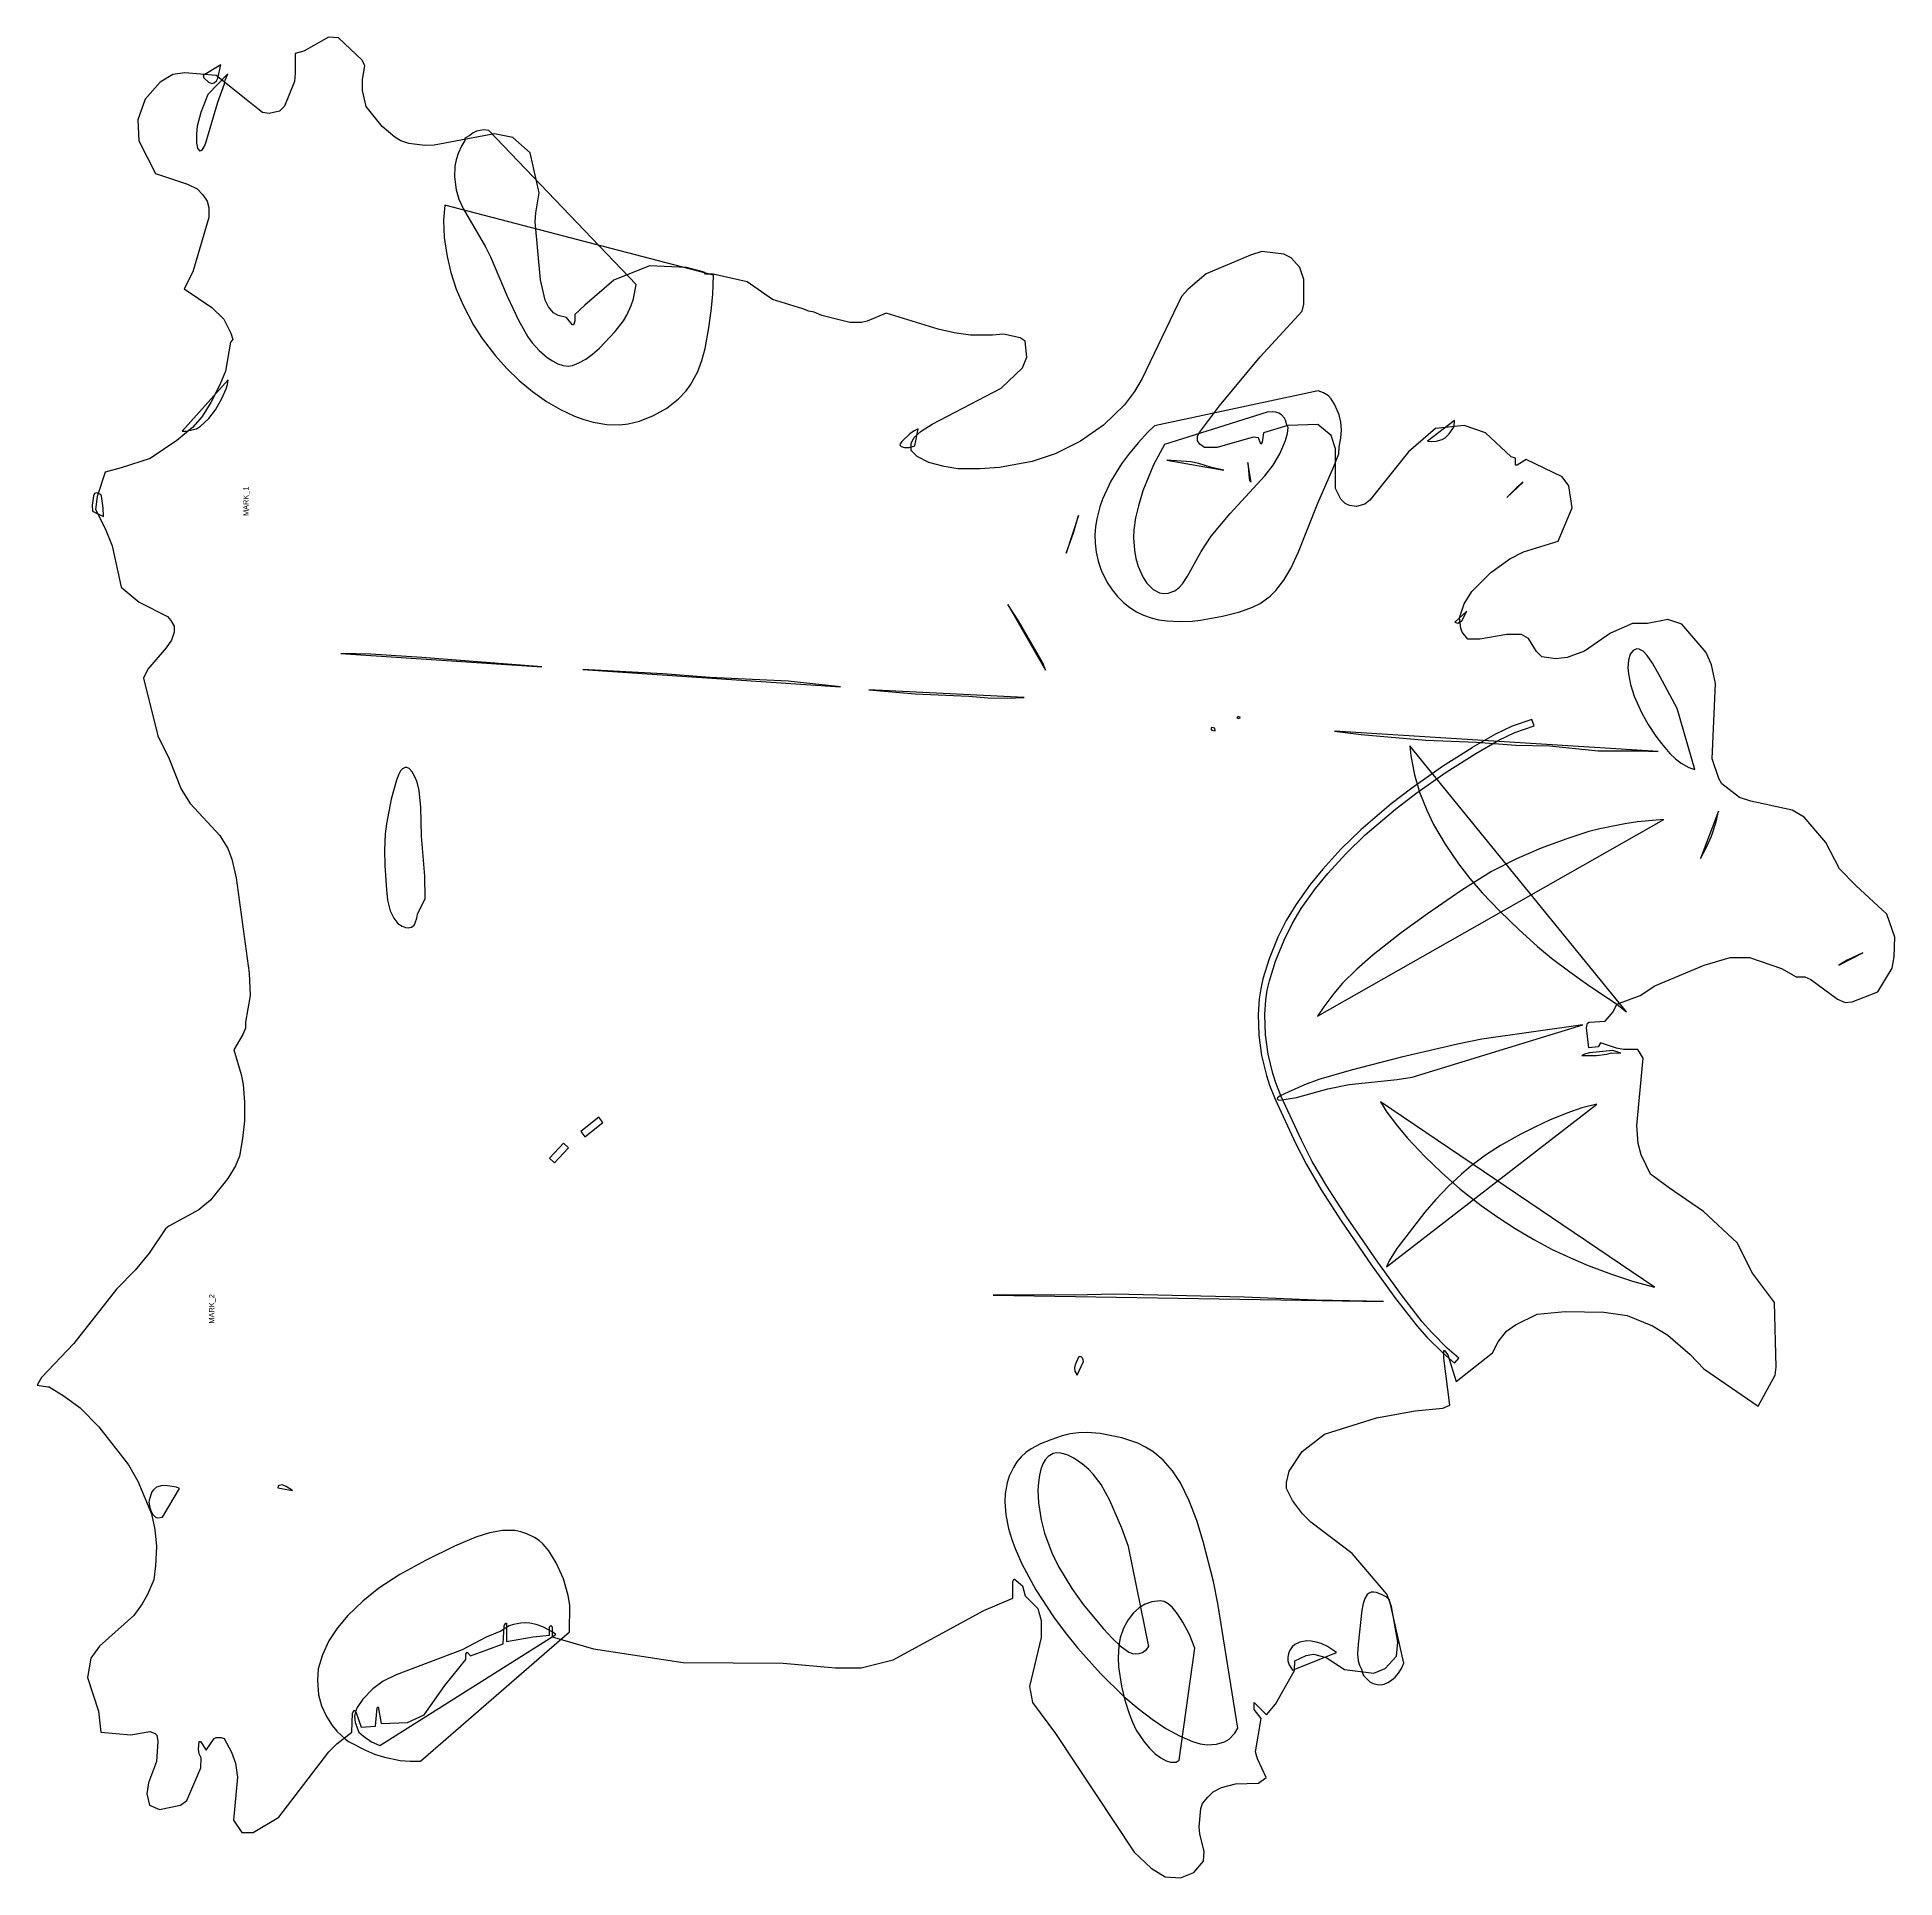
# Model space of a CAD drawing. Extents: x -3578 to -796, y 323 to 3080.
import ezdxf
from ezdxf.enums import TextEntityAlignment as Align

# ---------------------------------------------------------------- set-up
doc = ezdxf.new("R2010")
doc.units = 0

msp = doc.modelspace()

# ---------------------------------------------------------------- linework, layer by layer
at = {"layer": '1', "color": 7}
msp.add_lwpolyline([(-3577.8, 1061.1), (-3561.6, 1058.4), (-3560, 1058.4), (-3537.4, 1044.6), (-3513.6, 1027.2), (-3485.2, 998.8), (-3441.1, 941.9), (-3426.8, 917.2), (-3406.8, 868.5), (-3401.6, 844.8), (-3398.9, 819.4), (-3400.8, 790.4), (-3403.1, 769.7), (-3412.3, 747.6), (-3420.4, 733.7), (-3432.8, 716), (-3484.4, 670.1), (-3497.6, 652), (-3502.4, 623.2), (-3486.1, 572.6), (-3482.6, 541.4), (-3437.3, 537.6), (-3409.3, 542.3), (-3401.2, 539.6), (-3398.4, 536.8), (-3397.2, 527.4), (-3398.9, 497.6), (-3411, 465.3), (-3413.6, 448.8), (-3409.6, 432), (-3394.4, 425.6), (-3363.2, 432), (-3353.6, 439.2), (-3332.8, 488), (-3332, 503.2), (-3335.2, 508.8), (-3336.4, 516), (-3335, 527.2), (-3333.3, 527.2), (-3324.7, 514.2), (-3312.8, 532), (-3309.6, 533.6), (-3302.4, 533.6), (-3297.6, 532), (-3286.8, 511.4), (-3280.8, 494.9), (-3277.8, 473.9), (-3284, 409.6), (-3271.2, 391.2), (-3254.4, 391.2), (-3215.7, 414.2), (-3140.8, 512), (-3128.8, 524), (-3106.4, 541.3), (-3105.6, 569.6), (-3102.9, 574.1), (-3100.4, 571.6), (-3092.4, 549), (-3071.2, 550.4), (-3068.8, 577.6), (-3067.3, 579.1), (-3062.4, 554.5), (-3023.2, 556), (-2998.4, 567.2), (-2967.2, 611.2), (-2936, 650.2), (-2936, 658.4), (-2934.1, 661.3), (-2928.7, 655.9), (-2880, 673.6), (-2878.4, 700.8), (-2876, 704.8), (-2875.2, 704.8), (-2875.2, 677.3), (-2835.2, 684), (-2810.4, 686.5), (-2810.4, 699.2), (-2808.4, 701.2), (-2806.4, 699.2), (-2806.4, 684), (-2744.8, 666.4), (-2610.2, 645.6), (-2460.8, 644.7), (-2382.4, 637.6), (-2344, 637.6), (-2296, 649.6), (-2160.4, 723.5), (-2116.8, 742.2), (-2116.8, 767.2), (-2114.8, 771.2), (-2102.5, 760.4), (-2098.2, 745.4), (-2079.5, 726.7), (-2074.4, 708.8), (-2074.4, 683), (-2091.6, 609.7), (-2087.2, 585.6), (-2052.8, 539.2), (-1935.2, 361.6), (-1909.6, 337.6), (-1888.8, 324.8), (-1865.6, 323.2), (-1845.6, 331.2), (-1831.2, 348), (-1830.4, 363.2), (-1836.8, 388.8), (-1837.9, 399.8), (-1835.4, 427), (-1832.5, 434.4), (-1824.8, 444), (-1816.8, 452), (-1804.2, 458.3), (-1783.5, 463.8), (-1748.8, 464.8), (-1737.6, 473.6), (-1750.4, 501.6), (-1753.5, 511.9), (-1745.1, 562), (-1755.2, 575.5), (-1755.2, 585.6), (-1736.8, 567.2), (-1723.2, 583.2), (-1695.2, 633.6), (-1694.4, 648), (-1677.6, 656), (-1666.5, 658.2), (-1647.4, 653.4), (-1620, 635.2), (-1576, 629.6), (-1559.2, 636.8), (-1542.4, 655.2), (-1540, 676), (-1549.6, 729.6), (-1556.8, 748), (-1608.4, 808.9), (-1670.5, 856.1), (-1682.9, 868.5), (-1698.2, 888.3), (-1707.2, 906.4), (-1707.2, 915.2), (-1702.9, 932.5), (-1683.5, 961.5), (-1650.3, 987.9), (-1572.3, 1012), (-1514.4, 1022.4), (-1473, 1026.5), (-1462.4, 1030.9), (-1471.2, 1101.6), (-1471.2, 1112.8), (-1470.4, 1112.8), (-1465.6, 1106.4), (-1453, 1066.7), (-1398.4, 1109.7), (-1390.2, 1125.9), (-1377.7, 1142.1), (-1364, 1151.2), (-1331.5, 1167.5), (-1289.6, 1171.3), (-1231.8, 1170.3), (-1196.9, 1165.6), (-1158.9, 1150.1), (-1135.8, 1136.2), (-1102.4, 1107.2), (-1081.8, 1085.4), (-1000.5, 1029.7), (-975.2, 1076), (-973.6, 1088), (-976.2, 1184.8), (-1009.2, 1228.8), (-1031.9, 1274.2), (-1082.6, 1321), (-1133.6, 1356), (-1162.1, 1376.9), (-1175.9, 1406.3), (-1180.4, 1422.8), (-1182.2, 1450), (-1173.1, 1550.6), (-1180.9, 1564), (-1202.4, 1564), (-1213, 1565.9), (-1237, 1573.9), (-1240.1, 1567.7), (-1254.2, 1566.3), (-1257.9, 1596.2), (-1256, 1603.2), (-1253.6, 1604.8), (-1229.6, 1606.4), (-1217.6, 1620), (-1212.1, 1631.9), (-1177.6, 1644.8), (-1155.2, 1659.2), (-1081.4, 1690.3), (-1042.7, 1701.6), (-1013.4, 1701.6), (-965.7, 1685.3), (-943.8, 1672.8), (-930.9, 1672.8), (-921.6, 1668.8), (-881.8, 1639), (-870.4, 1634.4), (-859.8, 1635.3), (-821.3, 1650.1), (-800, 1685.6), (-796.8, 1702.4), (-796, 1732), (-808, 1766.4), (-854.4, 1809.6), (-879.1, 1834.3), (-899.2, 1873.6), (-932, 1912), (-949.6, 1922.4), (-1011.8, 1935.7), (-1028.5, 1941.2), (-1054.9, 1961.6), (-1059.8, 1969.8), (-1069.5, 1999), (-1064.8, 2112), (-1070.4, 2140), (-1078.4, 2158.4), (-1115.2, 2200.8), (-1135.9, 2207.7), (-1166.4, 2201.6), (-1189, 2201.6), (-1221.6, 2187.2), (-1260.5, 2160.3), (-1286.5, 2150.9), (-1303.8, 2149.1), (-1324.7, 2151.9), (-1332.8, 2160), (-1344.5, 2179.5), (-1355.2, 2185.6), (-1376.8, 2185.6), (-1417.6, 2178.4), (-1435.4, 2178.4), (-1443.7, 2188.8), (-1446, 2194.7), (-1448, 2210.4), (-1441, 2231.5), (-1429.2, 2250), (-1400.8, 2278.4), (-1372.6, 2298.9), (-1352.3, 2309.1), (-1300.2, 2325.3), (-1279.2, 2375.2), (-1284, 2408), (-1294.4, 2421.6), (-1348, 2447.2), (-1361.6, 2439.2), (-1364, 2439.2), (-1364, 2449.6), (-1370.4, 2451.2), (-1408.8, 2487.2), (-1440.8, 2498.4), (-1483.7, 2494), (-1524.3, 2458.8), (-1582.3, 2386.3), (-1589.7, 2380.4), (-1602.3, 2377.2), (-1612.8, 2378.4), (-1619.2, 2381.6), (-1625.6, 2388), (-1633.6, 2404), (-1633.6, 2463.4), (-1640, 2483.2), (-1660, 2500), (-1704.8, 2498.4), (-1741.6, 2487.2), (-1743.2, 2473.6), (-1745.3, 2470.4), (-1748.8, 2480), (-1757.1, 2480.7), (-1811, 2465.6), (-1829.9, 2465.6), (-1836.6, 2470.6), (-1840, 2475.2), (-1840, 2482.4), (-1837.2, 2488), (-1807.2, 2528), (-1746.6, 2601), (-1683.5, 2669.8), (-1680.8, 2680), (-1680.8, 2716.8), (-1687.2, 2735.2), (-1700, 2749.6), (-1711.2, 2755.2), (-1744, 2759.2), (-1760.8, 2753.6), (-1827.2, 2725.6), (-1854.4, 2702.4), (-1864, 2691.6), (-1922.9, 2568.6), (-1934.4, 2549.3), (-1949.3, 2529.5), (-1981.2, 2499.1), (-2015.6, 2475), (-2053.6, 2456), (-2088, 2444.5), (-2136.9, 2435.4), (-2166.4, 2433.6), (-2199.2, 2433.6), (-2219.8, 2437), (-2242.4, 2443.2), (-2260, 2452), (-2268.8, 2460.8), (-2268.8, 2472), (-2264.7, 2480.2), (-2253.8, 2489.8), (-2237.4, 2500.6), (-2134.4, 2554.4), (-2102.4, 2584.8), (-2096, 2600.8), (-2098.4, 2624.8), (-2105.6, 2629.6), (-2130.9, 2635), (-2147.2, 2633.6), (-2180, 2633.6), (-2204.7, 2637.4), (-2228.6, 2642.7), (-2306.2, 2666.6), (-2334.8, 2654.5), (-2343.2, 2652.8), (-2360.7, 2652.8), (-2402.8, 2663.1), (-2414.4, 2668), (-2422.4, 2669.6), (-2431, 2673), (-2476.6, 2687.3), (-2514.7, 2713.3), (-2565.7, 2724.8), (-2576.8, 2724.8), (-2579.2, 2728), (-2605.6, 2735.2), (-2660.8, 2737.6), (-2714.4, 2716), (-2757.6, 2678.4), (-2772.8, 2664.4), (-2772.8, 2654.4), (-2774.5, 2648.4), (-2776.8, 2649.6), (-2785.2, 2660.1), (-2797.6, 2663.2), (-2804.4, 2667.3), (-2812.2, 2676.3), (-2817.1, 2686.3), (-2824.1, 2716.5), (-2832, 2803.5), (-2831.2, 2816.8), (-2826.2, 2847), (-2839.4, 2906.5), (-2865.7, 2929.6), (-2892.8, 2935.2), (-2983.2, 2918.4), (-2997.1, 2917.5), (-3021, 2920.9), (-3033, 2924.6), (-3042.4, 2930.4), (-3061.1, 2946), (-3085, 2975.9), (-3090.4, 3000), (-3090.4, 3016.8), (-3087, 3037.2), (-3091.2, 3045.6), (-3126.4, 3079.2), (-3141.6, 3080), (-3178.4, 3059.2), (-3191.2, 3055.5), (-3191.2, 3025.6), (-3192.4, 3013.6), (-3207.5, 2976.5), (-3214.7, 2969.3), (-3230.2, 2965.5), (-3240.3, 2966.9), (-3247.2, 2972.8), (-3309.6, 3022.4), (-3356.8, 3026.4), (-3374.4, 3024), (-3393.6, 3012.8), (-3416, 2987.2), (-3427.2, 2956), (-3425.6, 2924.8), (-3400.5, 2875.9), (-3352.8, 2860), (-3338.4, 2852.8), (-3329.6, 2844), (-3323.2, 2834.4), (-3320.8, 2824.8), (-3320.8, 2809.7), (-3344.9, 2728.6), (-3357.7, 2703), (-3316, 2675.2), (-3298.4, 2657.6), (-3288, 2636.8), (-3284.8, 2627.3), (-3288.4, 2623), (-3295.7, 2579.6), (-3304, 2559.2), (-3317.6, 2532.8), (-3330.8, 2511.6), (-3345, 2495.4), (-3368.7, 2475.8), (-3408.4, 2449), (-3452, 2435.2), (-3476.1, 2428.5), (-3488, 2392), (-3490.4, 2372.8), (-3476, 2344), (-3465.6, 2318), (-3451.8, 2256), (-3424.9, 2233.7), (-3382.4, 2212.4), (-3377.6, 2206.4), (-3372.8, 2198), (-3372.8, 2188.8), (-3376.8, 2176.8), (-3384.8, 2165.6), (-3412, 2133.6), (-3418.4, 2120), (-3397.2, 2033.6), (-3380, 1999.2), (-3361.9, 1953.9), (-3348.9, 1932), (-3304.4, 1884.1), (-3292.3, 1865), (-3286.3, 1848.9), (-3280, 1820.8), (-3260.2, 1677.9), (-3258.9, 1644.7), (-3265.6, 1604.8), (-3265.6, 1595.7), (-3269.6, 1586.4), (-3283.5, 1563.2), (-3272.3, 1526.5), (-3269.3, 1511.5), (-3267.2, 1484.8), (-3267.2, 1457.2), (-3270.4, 1430.4), (-3275, 1404.1), (-3280.8, 1389.6), (-3292.1, 1370.8), (-3318.4, 1338.4), (-3335.7, 1323.6), (-3380.5, 1299.1), (-3385.5, 1295.3), (-3409.9, 1258.7), (-3430.8, 1233.2), (-3459.2, 1204.8), (-3523.1, 1123.7), (-3571.2, 1072.8)], close=True, dxfattribs=at)
at = {"layer": '51', "color": 7}
for points in [[(-2969.2, 2805.9), (-2968.3, 2780.1), (-2963.9, 2751.3), (-2958.2, 2727.4), (-2950.3, 2702.6), (-2940.1, 2678.4), (-2924.4, 2648.8), (-2911.4, 2628.6), (-2891.6, 2602.7), (-2874.7, 2583.9), (-2855.9, 2565.6), (-2836, 2549.2), (-2815.2, 2534.5), (-2794.1, 2522.3), (-2773.3, 2512.4), (-2759.3, 2507.3), (-2745.4, 2503.4), (-2724.6, 2499.9), (-2705.1, 2499.4), (-2693, 2500.7), (-2676, 2504.7), (-2654.8, 2513.3), (-2634.9, 2524.5), (-2617.2, 2538.3), (-2605.9, 2550.4), (-2599.5, 2559.4), (-2588.7, 2579.3), (-2582.3, 2595.9), (-2577.4, 2613.5), (-2571.8, 2644.5), (-2568.6, 2669.9), (-2565.8, 2694.4), (-2565, 2723.7), (-2967.3, 2828.3)], [(-1993.8, 2334.8), (-1993.5, 2321.9), (-1991.9, 2308.7), (-1988.8, 2295.1), (-1984.5, 2281.9), (-1975.6, 2263.3), (-1968.2, 2252.1), (-1960.1, 2242.1), (-1951.2, 2233.5), (-1941.8, 2225.9), (-1931.6, 2219.4), (-1921, 2214.2), (-1909.7, 2210.3), (-1897.9, 2207.5), (-1885.7, 2205.8), (-1867.2, 2204.6), (-1848.3, 2205.3), (-1835.5, 2206.7), (-1802.8, 2212.6), (-1776.6, 2219.5), (-1757.9, 2226.3), (-1746.6, 2231.9), (-1731.6, 2242.8), (-1722.8, 2251.5), (-1711, 2266.8), (-1700.7, 2284.1), (-1688.8, 2309.3), (-1659.9, 2382.2), (-1635.9, 2436.9), (-1630.4, 2451), (-1628.8, 2456.1), (-1628.1, 2466.3), (-1625.8, 2479.5), (-1624.7, 2491.8), (-1625.6, 2503.2), (-1628.2, 2514.5), (-1634.4, 2529.2), (-1640.1, 2538.2), (-1644.3, 2542.6), (-1651.6, 2547.4), (-1659.5, 2550.5), (-1904.4, 2497.8), (-1914.5, 2488.2), (-1928.9, 2472.6), (-1943.6, 2455), (-1954.1, 2440.8), (-1969.9, 2415.1), (-1982.6, 2388.1), (-1986.5, 2376.5), (-1991, 2358.8), (-1992.9, 2347.1)], [(-1749.5, 1616.4), (-1748.5, 1585.1), (-1744.2, 1555), (-1737, 1525), (-1732.2, 1510.3), (-1723.9, 1489.3), (-1723.8, 1489.2), (-1693.5, 1423.5), (-1693.5, 1423.4), (-1693.5, 1423.3), (-1677.2, 1391.4), (-1655, 1353.7), (-1654.9, 1353.6), (-1625.1, 1307.2), (-1625.1, 1307.2), (-1578.5, 1239.5), (-1578.5, 1239.4), (-1542, 1188.8), (-1542, 1188.7), (-1541.9, 1188.6), (-1511.3, 1149.6), (-1496.8, 1133.1), (-1496.7, 1133), (-1473, 1109.3), (-1455.5, 1094.1), (-1448.9, 1101.7), (-1466.2, 1116.6), (-1489.5, 1140), (-1503.6, 1156), (-1534, 1194.7), (-1570.3, 1245.2), (-1616.8, 1312.8), (-1646.5, 1358.9), (-1668.4, 1396.2), (-1684.5, 1427.8), (-1714.7, 1493.3), (-1722.8, 1513.7), (-1727.3, 1527.7), (-1734.4, 1556.9), (-1738.6, 1586), (-1739.5, 1616.2), (-1737.8, 1638.4), (-1735.7, 1652.9), (-1732.5, 1666.9), (-1723.5, 1696), (-1710.6, 1727.8), (-1698.7, 1752), (-1684.8, 1775.2), (-1663.4, 1804.9), (-1645, 1827.6), (-1618.2, 1857.1), (-1589.2, 1885.3), (-1543.8, 1923.8), (-1513.4, 1947.1), (-1467.7, 1979.2), (-1423.6, 2007.3), (-1389.1, 2027), (-1365, 2038.7), (-1336.2, 2048.5), (-1339.4, 2058), (-1368.8, 2047.9), (-1393.8, 2035.9), (-1428.7, 2016), (-1428.8, 2015.9), (-1428.9, 2015.8), (-1473.3, 1987.5), (-1519.2, 1955.2), (-1519.3, 1955.2), (-1550.1, 1931.6), (-1595.8, 1892.8), (-1595.9, 1892.7), (-1625.3, 1864.1), (-1625.4, 1864), (-1625.5, 1863.9), (-1652.6, 1834.1), (-1671.3, 1811), (-1693.2, 1780.7), (-1707.4, 1756.8), (-1719.7, 1731.9), (-1733, 1699.4), (-1742.2, 1669.5), (-1745.5, 1654.7), (-1747.8, 1639.5)], [(-1522.2, 2018.5), (-1520.9, 2003.8), (-1515.2, 1975.2), (-1507.7, 1949.4), (-1497, 1922.5), (-1486.7, 1900.9), (-1469.5, 1871.4), (-1449.3, 1841.9), (-1432.2, 1820), (-1413.9, 1798.5), (-1387.7, 1770.8), (-1359.3, 1743.3), (-1331, 1717.9), (-1310.1, 1700.8), (-1282.7, 1679.9), (-1256.3, 1661.4), (-1212.1, 1631.9), (-1197.6, 1620.3)], [(-1660.6, 1613.7), (-1141.8, 1908.3), (-1181.6, 1904.6), (-1200.5, 1902), (-1237.8, 1894.4), (-1254.2, 1890.2), (-1288.8, 1878.8), (-1325.5, 1865.3), (-1362.8, 1849.2), (-1399.8, 1830.2), (-1444.6, 1802.5), (-1495.9, 1767.2), (-1535.3, 1738.3), (-1577.3, 1705.5), (-1601.8, 1684.1), (-1622.9, 1663.1), (-1636.3, 1647.5), (-1651.2, 1627.7)], [(-1566, 1485.2), (-1556.5, 1470), (-1540.9, 1449.1), (-1525.2, 1430.3), (-1499.9, 1403.7), (-1475, 1379.8), (-1447.2, 1355), (-1415.3, 1330.1), (-1390.4, 1312.5), (-1364.3, 1295.5), (-1336.6, 1279.1), (-1308.9, 1264.4), (-1281.9, 1251.6), (-1255.1, 1240.2), (-1220.3, 1227.1), (-1188.8, 1216.9), (-1155.7, 1208)], [(-1557.3, 1238.1), (-1242.2, 1482), (-1264.6, 1476.2), (-1287.4, 1468.3), (-1313.2, 1457.9), (-1334.2, 1448.1), (-1356.2, 1436.8), (-1386.5, 1419.9), (-1409, 1405.4), (-1430.8, 1389), (-1444.9, 1377.1), (-1465.1, 1358.5), (-1483.3, 1339.1), (-1499.6, 1320.3), (-1541.9, 1265.8), (-1553.1, 1247.3)], [(-2128.5, 886.6), (-2127, 867), (-2123.1, 846.2), (-2118.7, 831.5), (-2113.3, 816.3), (-2103.3, 793.4), (-2082.3, 754.5), (-2056, 714.3), (-2038.6, 690.8), (-2019.8, 667.5), (-1985.7, 629.1), (-1950.4, 594.6), (-1928.9, 576.6), (-1908.1, 560.9), (-1887.6, 547.1), (-1867.4, 535.7), (-1847.8, 527.4), (-1836.3, 524.1), (-1825.6, 522.5), (-1811.8, 523.2), (-1799.7, 526.9), (-1792.8, 531.1), (-1784.3, 540), (-1779.7, 547.6), (-1809.8, 733.9), (-1816.4, 766.8), (-1831.7, 827.1), (-1841.2, 858.4), (-1852.5, 888), (-1865.9, 914.9), (-1877.8, 932.9), (-1891.6, 948.7), (-1907, 961.7), (-1918, 968.4), (-1929.5, 974), (-1953.7, 982), (-1986.2, 988.7), (-2005.5, 990.2), (-2018.4, 989.9), (-2030.9, 988.1), (-2042.9, 985), (-2059.8, 979.3), (-2075.2, 973), (-2089.1, 965.8), (-2097.1, 960.2), (-2104.3, 953.7), (-2110.6, 946.3), (-2116, 938), (-2122.3, 924.6), (-2125.3, 914.7), (-2128, 898.6)], [(-3217.3, 907.2), (-3195.2, 903.3), (-3204.8, 909.5), (-3210.8, 911.7), (-3215.5, 911), (-3216.8, 909.6)], [(-3158, 619.5), (-3156.4, 597.5), (-3151.8, 580.9), (-3144.7, 565), (-3136, 551.2), (-3129.1, 543.1), (-3116.3, 530.8), (-3111.5, 527.5), (-3086.1, 514.3), (-3072.5, 508.6), (-3057.5, 503.8), (-3034.4, 499.2), (-3019.1, 497.9), (-3003.6, 497.8), (-2780.5, 691.9), (-2780.1, 731.7), (-2782.4, 746), (-2789.8, 770.8), (-2800.8, 795.1), (-2811.4, 812.8), (-2820.2, 823.2), (-2826.2, 828.6), (-2832.8, 832.9), (-2844.7, 838.4), (-2853.4, 841.4), (-2862.6, 843.3), (-2881, 843.5), (-2900.3, 840), (-2920.7, 833.5), (-2952.8, 820.1), (-2996.5, 798.4), (-3034.5, 777.4), (-3066, 757.1), (-3090.3, 737.8), (-3112.4, 716.3), (-3127.8, 697.8), (-3140.8, 678.4), (-3150.6, 657.4), (-3156.8, 636.2)]]:
    msp.add_lwpolyline(points, close=True, dxfattribs=at)
at = {"layer": '52', "color": 7}
for points in [[(-3339.3, 2935.4), (-3339.1, 2921.3), (-3337.5, 2913.6), (-3334.5, 2909.9), (-3332.6, 2910.1), (-3330.4, 2911.8), (-3327.2, 2916.7), (-3325, 2921.8), (-3307, 2982.7), (-3297.3, 3010.3), (-3296.2, 3015.5), (-3292.2, 3025), (-3322.1, 2993.9), (-3332.9, 2966.9), (-3338, 2946.6)], [(-2952.9, 2870.9), (-2950.4, 2851.1), (-2946.1, 2837.1), (-2939.8, 2823.4), (-2906.4, 2765.9), (-2898.8, 2751.1), (-2873.8, 2691.9), (-2857.2, 2655.9), (-2842.9, 2631), (-2836.5, 2622.3), (-2826, 2610.5), (-2814.3, 2600.4), (-2806.2, 2595), (-2798.1, 2590.7), (-2790.2, 2588), (-2782.8, 2587.2), (-2776.2, 2588.3), (-2766.5, 2592.2), (-2756.4, 2597.9), (-2746.1, 2605.2), (-2735.8, 2614.2), (-2712.2, 2639.1), (-2699.7, 2655.1), (-2694.6, 2663.8), (-2688.3, 2678.1), (-2685, 2688.1), (-2680.8, 2709.5), (-2901.2, 2940.3), (-2909.1, 2941.3), (-2919.9, 2939), (-2925, 2936.6), (-2930, 2932.8), (-2937.5, 2928.7), (-2937.6, 2925.2), (-2942, 2917.7), (-2947.5, 2905.5), (-2950.3, 2896.4), (-2952.1, 2886.6)], [(-1935.9, 2330.1), (-1934.8, 2311.5), (-1932.6, 2299.3), (-1929.2, 2287.1), (-1921.7, 2270.8), (-1915.9, 2262), (-1906.6, 2252.6), (-1896.9, 2247.6), (-1890.5, 2246.7), (-1884, 2247.2), (-1874.3, 2251), (-1867.9, 2255.9), (-1862.9, 2261.3), (-1855.3, 2272.8), (-1834.7, 2309.9), (-1819.7, 2332.7), (-1791.3, 2366.4), (-1739.3, 2422.9), (-1727, 2439.2), (-1717, 2455.8), (-1708.5, 2475.7), (-1705.6, 2486.3), (-1704.7, 2495.5), (-1706.6, 2498.9), (-1707.9, 2505.2), (-1709.9, 2509.3), (-1714.4, 2514.5), (-1718.2, 2516.8), (-1722.7, 2518.1), (-1727.8, 2518.7), (-1736, 2518.2), (-1889.8, 2470.1), (-1906.2, 2439.3), (-1921.9, 2400.6), (-1928.8, 2377.9), (-1932.9, 2360), (-1935.4, 2342.2)], [(-1764.8, 2442.9), (-1763, 2419), (-1762.2, 2416), (-1759.8, 2413.5)], [(-1377.1, 2390.4), (-1352.5, 2413.5), (-1362.3, 2405.6)], [(-2036.7, 2307), (-2025.8, 2337.7), (-2018.4, 2363.8)], [(-2124.3, 2230.5), (-2067.6, 2131.9), (-2071.5, 2142.1), (-2074.7, 2147.9), (-2108.4, 2205.7)], [(-3123.2, 2157.1), (-2822.3, 2137), (-3001.5, 2150.7), (-3078.3, 2155.7)], [(-1195.9, 2135.6), (-1195, 2126.3), (-1191.8, 2110.6), (-1186.2, 2093.2), (-1175.4, 2068.6), (-1165.4, 2050.6), (-1154, 2033.3), (-1145.5, 2021.9), (-1132.9, 2007.2), (-1124.6, 1999.3), (-1115.9, 1992.7), (-1104.6, 1986.4), (-1095.7, 1983), (-1121.8, 2074.3), (-1147.2, 2121.8), (-1159, 2142.4), (-1166.7, 2153.9), (-1173, 2160.5), (-1178.8, 2163.5), (-1182.5, 2163.8), (-1187.7, 2161.2), (-1192.1, 2155.9), (-1195, 2147.1)], [(-2760.6, 2132.9), (-2375, 2107.1), (-2453.1, 2115.4), (-2570.3, 2120.9), (-2640.7, 2126.2)], [(-2332.4, 2102.7), (-2262.8, 2096.7), (-2182.4, 2093), (-2154.1, 2090.5), (-2125.2, 2089.9), (-2099.9, 2090.9)], [(-1820.3, 2043.9), (-1818.6, 2042.2), (-1813.7, 2041.1), (-1814.3, 2045), (-1819.1, 2046)], [(-1635.3, 2040.7), (-1595.3, 2035.6), (-1498.4, 2026.9), (-1422.2, 2024.2), (-1363.4, 2019.8), (-1313, 2018.6), (-1240.1, 2011), (-1179.4, 2011.2), (-1150.2, 2010.2)], [(-3057.6, 1862.5), (-3057, 1839.5), (-3054.7, 1802.7), (-3053.1, 1787.4), (-3049.1, 1771.7), (-3043.8, 1760.3), (-3037.6, 1752.5), (-3031.4, 1748.5), (-3026, 1746.6), (-3022.4, 1746), (-3017.3, 1746.9), (-3013.4, 1750.2), (-3011.5, 1753.7), (-3009, 1760.7), (-3008.3, 1766.6), (-2996.8, 1789.9), (-2997.3, 1823.6), (-3002.2, 1883.2), (-3003.3, 1926.1), (-3005.8, 1951.7), (-3008.7, 1964), (-3011.2, 1970.3), (-3016.3, 1979.6), (-3020.7, 1984.5), (-3024.3, 1986.1), (-3026.8, 1986.1), (-3030.6, 1984.3), (-3033.6, 1981.1), (-3036.4, 1976.3), (-3039.9, 1967.3), (-3047.6, 1938.5), (-3054.5, 1901.9), (-3056.5, 1886.8)], [(-1087.1, 1849.7), (-1078.1, 1866.6), (-1070.4, 1883.2), (-1063.4, 1904.6), (-1059.9, 1921)], [(-1264.7, 1554.8), (-1242.6, 1554.6), (-1227.3, 1556.8), (-1220.5, 1558.6), (-1206.1, 1558.4), (-1218.2, 1562.2), (-1253.4, 1558.9), (-1260.9, 1556.8)], [(-2763.8, 1440.9), (-2757.6, 1433.1), (-2730.6, 1454.7), (-2736.8, 1462.5)], [(-2810.5, 1401.2), (-2803.2, 1394.3), (-2782.2, 1416.5), (-2789.5, 1423.4)], [(-2146, 1196.1), (-1561.9, 1186.6), (-1663.4, 1188.4), (-1770.2, 1193.1), (-1964.3, 1197.3), (-2024.7, 1196.1), (-2130.3, 1196.4)], [(-2079.1, 903.8), (-2078.3, 884.9), (-2074.5, 859.3), (-2069.2, 839.5), (-2058.3, 810.2), (-2048.2, 789.5), (-2028.4, 756.4), (-2011.3, 732.4), (-1980.9, 696.1), (-1968.2, 682.3), (-1956.2, 670.9), (-1943, 661.2), (-1937.7, 659.1), (-1932.5, 658.5), (-1927.5, 659), (-1922.8, 660.7), (-1916.5, 665.3), (-1912.9, 669.8), (-1943.8, 819.5), (-1953.5, 846.8), (-1971.5, 888.6), (-1984.7, 912.1), (-1996.6, 927.9), (-2002.9, 934.6), (-2012.4, 942.9), (-2025.4, 951.7), (-2035.2, 956.6), (-2044.7, 959.3), (-2050.7, 959.8), (-2056.3, 958.8), (-2063.8, 954.3), (-2068.1, 949.4), (-2071.7, 943.2), (-2074.7, 935.4), (-2077, 926.2), (-2078.5, 915.5)], [(-3410.5, 886.1), (-3409.2, 878), (-3407.4, 873.2), (-3404.4, 867.3), (-3400.6, 863.3), (-3397.6, 862.2), (-3390.2, 863.4), (-3364.5, 906.4), (-3369.3, 908.5), (-3382.4, 910.4), (-3390, 910.7), (-3399, 908.1), (-3403.7, 904.5), (-3406, 901.1), (-3410.2, 889.1)], [(-1959.2, 652.8), (-1958.5, 639.2), (-1953.9, 610.3), (-1949, 589.2), (-1942.8, 569.1), (-1937.8, 556.5), (-1931.9, 544.5), (-1920.3, 527.1), (-1912.1, 517.3), (-1903.5, 509.1), (-1895.1, 502.8), (-1887.2, 498.5), (-1880.9, 496.3), (-1872.3, 496.7), (-1867.6, 499.3), (-1844.4, 667), (-1852.4, 687.8), (-1862, 706.1), (-1870, 718.5), (-1878.4, 728.7), (-1884.2, 733.7), (-1890.2, 736.9), (-1896.2, 738.1), (-1908.7, 736.7), (-1918.4, 733.1), (-1927.6, 727.5), (-1936.3, 719.9), (-1944.2, 709.4), (-1950.9, 697.2), (-1956, 682.6), (-1958.1, 671.4)], [(-3102.4, 565.5), (-3101.7, 555.8), (-3096.3, 541.6), (-3089.3, 535.4), (-3077, 527.1), (-3064.6, 521.3), (-2801.2, 687.5), (-2805.2, 690.9), (-2812.3, 694.9), (-2820.4, 699), (-2830.4, 702.5), (-2840.1, 704.5), (-2846.9, 704.9), (-2853.7, 704.7), (-2864.6, 702.8), (-2870.9, 700.5), (-2883.4, 692.7), (-2905.2, 683.6), (-2941.4, 664.5), (-3040.3, 627.1), (-3059.4, 617.7), (-3074.9, 606.2), (-3090.2, 590.7), (-3098.7, 578.5), (-3101.2, 572.1)]]:
    msp.add_lwpolyline(points, close=True, dxfattribs=at)
at = {"layer": '53', "color": 7}
for points in [[(-3329.1, 3022.4), (-3328.4, 3019), (-3321.4, 3012.8), (-3316.3, 3010.8), (-3312.7, 3011.4), (-3309.3, 3014.6), (-3307.1, 3018.4), (-3302.8, 3038.6)], [(-3360.7, 2489.7), (-3355.1, 2489.8), (-3339.4, 2493.6), (-3333.3, 2497.2), (-3320.6, 2508.7), (-3310.8, 2521.6), (-3301.1, 2538.6), (-3294.7, 2553.4), (-3292.7, 2560), (-3291.6, 2566.8)], [(-1495.7, 2475.1), (-1490.3, 2474.4), (-1482.6, 2474.9), (-1473.7, 2477.4), (-1469.4, 2479.9), (-1463.2, 2485.7), (-1457.7, 2494), (-1456.1, 2497.4), (-1455.4, 2505.9)], [(-2286.1, 2470.1), (-2285.7, 2468.6), (-2283.9, 2467), (-2278.8, 2465.3), (-2271.8, 2465.5), (-2263.7, 2467.9), (-2258.4, 2493.3), (-2264.4, 2490.6), (-2271.1, 2485.7), (-2283.1, 2474.6)], [(-1886.1, 2446.3), (-1800.9, 2431.5), (-1819.3, 2435.4), (-1838.1, 2441.4), (-1850.1, 2443.9)], [(-3495.3, 2378.9), (-3495, 2370.3), (-3478.3, 2362.2), (-3478.7, 2375.2), (-3481.5, 2392.6), (-3482.5, 2395), (-3489, 2397.7), (-3491.7, 2396.7), (-3493.6, 2393.1)], [(-1455, 2204), (-1450.6, 2202.4), (-1444.3, 2206), (-1437.1, 2220.2)], [(-879.7, 1689.9), (-844, 1708.7), (-867.3, 1697.7)], [(-1721, 1489.8), (-1719.5, 1488.2), (-1716.7, 1488), (-1692, 1491.8), (-1645.1, 1505), (-1613, 1511.4), (-1541.1, 1518.8), (-1518.6, 1522.2), (-1263.1, 1601), (-1414.7, 1579.1), (-1451, 1571.8), (-1535, 1552.5), (-1610, 1532.9), (-1658.3, 1519.1), (-1680.1, 1510.8), (-1704.3, 1500.1), (-1716.6, 1494.3), (-1720.4, 1491.5)], [(-1600.4, 658.6), (-1599.4, 648.3), (-1597.4, 641.7), (-1594.5, 635.5), (-1592.8, 628.1), (-1591.2, 625.6), (-1582.4, 616.9), (-1577, 614.2), (-1571.4, 612.7), (-1565.7, 612.5), (-1560.8, 613.4), (-1555.2, 615.6), (-1549.6, 619.1), (-1544.1, 623.8), (-1539.1, 629.6), (-1534.7, 636.6), (-1531.4, 644.5), (-1552.7, 739.7), (-1557.6, 743.9), (-1563.5, 747.3), (-1572.2, 750.5), (-1576.4, 751.2), (-1580.1, 751), (-1583.3, 749.8), (-1586.1, 747.4), (-1589.9, 741.8), (-1592.3, 733.9), (-1594.1, 724), (-1599.6, 673.4)], [(-1705.1, 653.7), (-1704.8, 648.1), (-1702.9, 642.4), (-1698, 634.1), (-1632, 660.5), (-1645.4, 669.8), (-1655.1, 674), (-1662.6, 676.3), (-1669.9, 677.9), (-1676.5, 678.4), (-1687.1, 676.1), (-1694.4, 672.5), (-1698.4, 669.2), (-1702.4, 663.3), (-1704.1, 658.5)]]:
    msp.add_lwpolyline(points, close=True, dxfattribs=at)
at = {"layer": '54', "color": 7}
for points in [[(-1781.3, 2060.6), (-1778.9, 2059.5), (-1775.9, 2061.2), (-1779.2, 2062.5)], [(-2024.5, 1087), (-2023.7, 1082.2), (-2020.5, 1076.3), (-2011, 1096.6), (-2011.6, 1099.6), (-2013.6, 1102.9), (-2016.5, 1104), (-2018.4, 1102.8), (-2023.2, 1091.7)]]:
    msp.add_lwpolyline(points, close=True, dxfattribs=at)

# ---------------------------------------------------------------- texts
at = {"layer": '72', "color": 3}
for s, p in [('MARK_1', (-3258.8, 2362.8)), ('MARK_2', (-3310, 1153.2))]:
    msp.add_text(s, height=8, rotation=90, dxfattribs=at).set_placement(p, align=Align.BOTTOM_LEFT)

doc.saveas('drawing.dxf')
